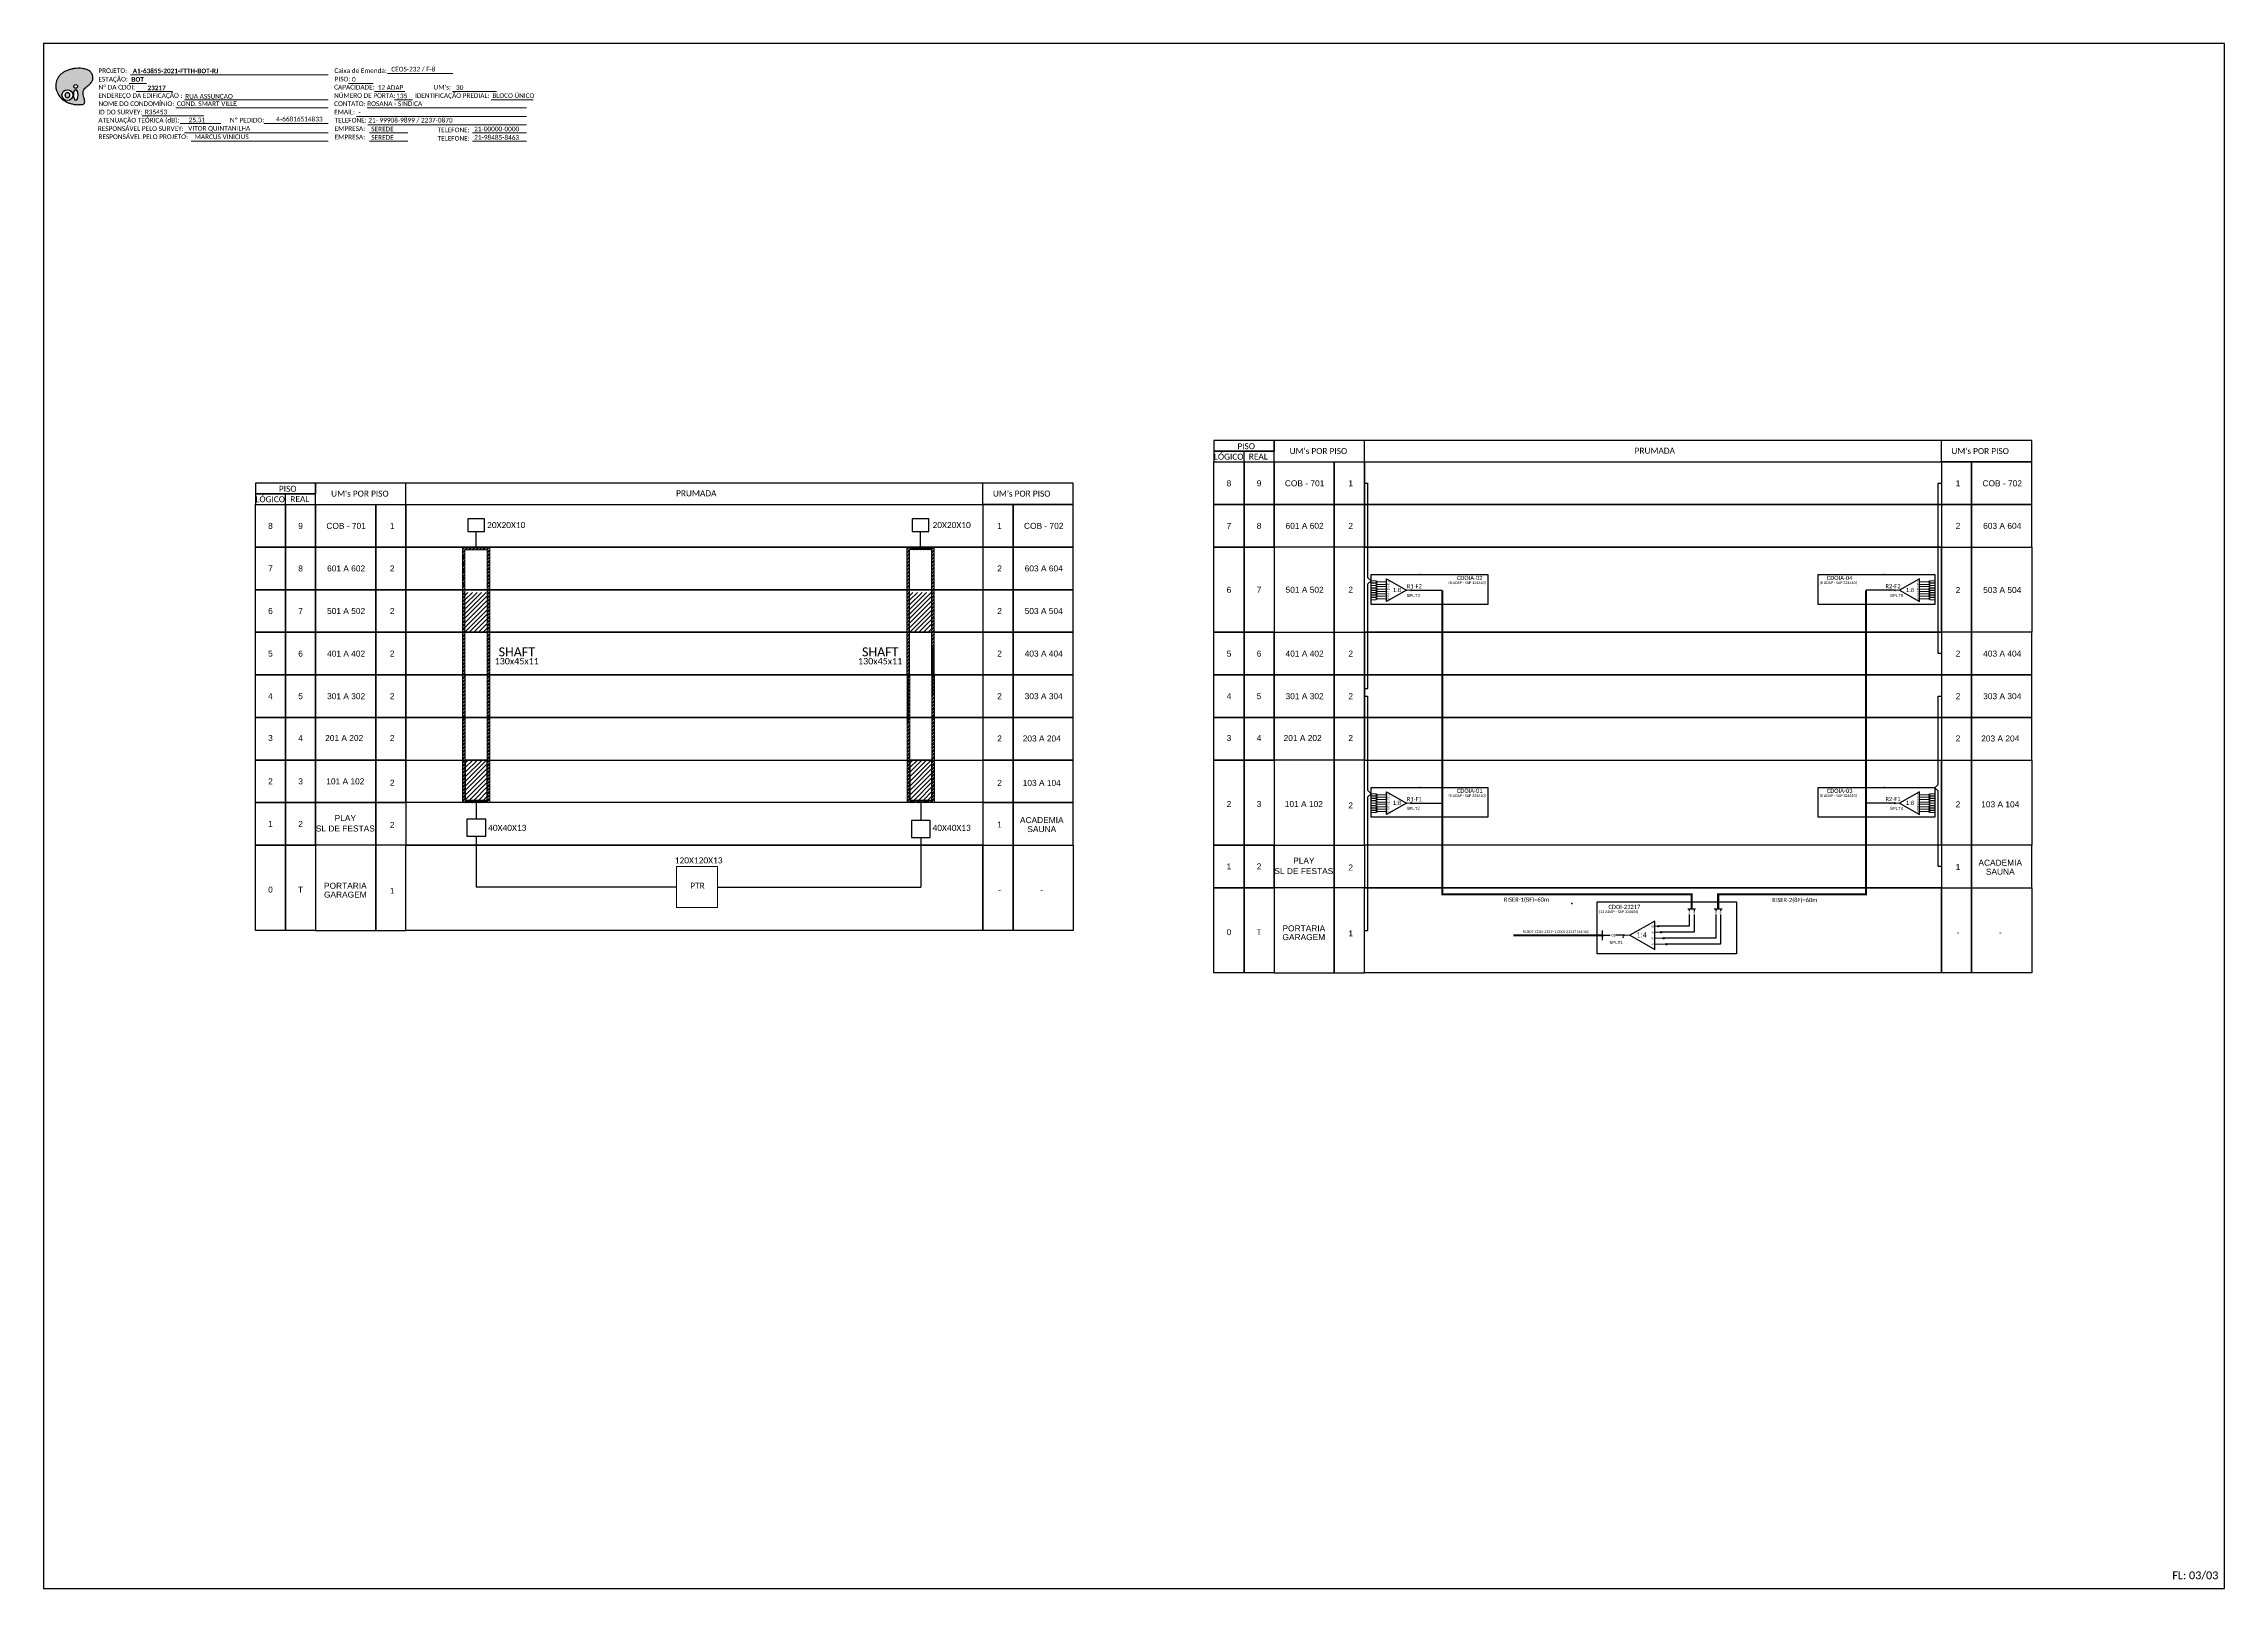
# Model space of a CAD drawing. Header units: inches. Extents: x 950 to 3755, y 850 to 1444.
# Drawn here: x 2916 to 3755, y 850 to 1444 of the extents above; entities that cross this region are included whole.
import ezdxf
from ezdxf.enums import TextEntityAlignment as Align

# ---------------------------------------------------------------- set-up
doc = ezdxf.new("R2010")
doc.units = ezdxf.units.IN
doc.header["$MEASUREMENT"] = 0
doc.styles.add('ARIAL', font='arial.ttf')
doc.styles.add('WMF-Calibri0', font='calibri.ttf')
doc.styles.add('WMF-Calibri1', font='calibrib.ttf')

# ---------------------------------------------------------------- blocks, each defined once
blk = doc.blocks.new('A$C415C251F')
at = {"color": 3}
blk.add_point((0, 0), dxfattribs=at)
blk = doc.blocks.new('LEG_CDOIA8_C-SPLT_ESQ')
at = {"color": 3, "extrusion": (0, 0, -1), "xscale": -1, "zscale": -1}
blk.add_blockref('A$C415C251F', (0, 0), dxfattribs=at)
at = {"color": 1, "style": 'WMF-Calibri0', "flags": 4}
blk.add_attdef('MODELO', text='', height=1.5, dxfattribs=at).set_placement((22.5, -4.5), align=Align.CENTER)
blk.add_attdef('CDO', (21.4, -2.6), '', height=2, dxfattribs=at)
at = {"style": 'ARIAL', "flags": 4}
blk.add_attdef('SPLITAGEM', text='', height=1.5, dxfattribs=at).set_placement((18.6, -12.6), align=Align.CENTER)
blk = doc.blocks.new('SPLITTER_')
blk.add_point((0, 0))
at = {"style": 'ARIAL', "flags": 4}
blk.add_attdef('SPLT', (0, -3.3), '', height=1.5, dxfattribs=at)
blk = doc.blocks.new('SPLT_1-4_DIV_DIR')
h = blk.add_hatch(color=3)
h.dxf.hatch_style = 1
edge = h.paths.add_edge_path()
edge.add_arc((13.27, 3.47), 0.242, 0, 360)
h = blk.add_hatch(color=3)
h.dxf.hatch_style = 1
edge = h.paths.add_edge_path()
edge.add_arc((14.27, 1.17), 0.242, 0, 360)
h = blk.add_hatch(color=3)
h.dxf.hatch_style = 1
edge = h.paths.add_edge_path()
edge.add_arc((15.27, -1.14), 0.242, 0, 360)
h = blk.add_hatch(color=3)
h.dxf.hatch_style = 1
edge = h.paths.add_edge_path()
edge.add_arc((16.27, -3.45), 0.242, 0, 360)
at = {"color": 1, "lineweight": 0}
blk.add_lwpolyline([(2.22, 0), (0, 0)], dxfattribs=at)
at = {"color": 1}
blk.add_lwpolyline([(11.89, 5.45), (2.22, 0), (11.89, -5.45), (11.89, 5.45)], dxfattribs=at)
at = {"color": 7, "lineweight": 0}
for points in [[(13.27, 3.47), (11.89, 3.47)], [(11.89, 1.17), (14.27, 1.17)], [(11.89, -1.14), (15.27, -1.14)], [(11.89, -3.45), (16.27, -3.45)]]:
    blk.add_lwpolyline(points, dxfattribs=at)
at = {"color": 3}
for centre in [(13.27, 3.47), (14.27, 1.17), (15.27, -1.14), (16.27, -3.45)]:
    blk.add_circle(centre, 0.242, dxfattribs=at)
at = {"color": 1, "style": 'ARIAL'}
for s, height, p in [('1:4', 2, (4.91, -0.85)), ('S1', 0.75, (10.52, 3.07)), ('S2', 0.75, (10.52, 0.81)), ('S3', 0.75, (10.52, -1.54)), ('S4', 0.75, (10.52, -3.8))]:
    blk.add_text(s, height=height, dxfattribs=at).set_placement(p)
blk = doc.blocks.new('SPLT_1-8_SC-APC_ESQ')
at = {"color": 3, "lineweight": 0}
for points in [[(2.4, -3), (0, -3)], [(2.4, -4), (0, -4)], [(2.4, -4.2), (0, -4.2)], [(2.4, -5.2), (0, -5.2)], [(2.4, -5.3), (0, -5.3)], [(2.4, -6.3), (0, -6.3)], [(2.4, -6.5), (0, -6.5)], [(2.4, -7.5), (0, -7.5)], [(2.4, -7.6), (0, -7.6)], [(2.4, -8.6), (0, -8.6)], [(2.4, -8.8), (0, -8.8)], [(2.4, -9.8), (0, -9.8)], [(2.4, -9.9), (0, -9.9)], [(2.4, -3), (2.4, -4)], [(2.4, -4.2), (2.4, -5.2)], [(2.4, -5.3), (2.4, -6.3)], [(2.4, -6.5), (2.4, -7.5)], [(2.4, -7.6), (2.4, -8.6)], [(2.4, -8.8), (2.4, -9.8)], [(2.4, -9.9), (2.4, -10.9)], [(3, -3.5), (7.4, -3.5)], [(7.4, -4.7), (3, -4.7)], [(7.4, -5.8), (3, -5.8)], [(7.4, -7), (3, -7)], [(7.4, -8.1), (3, -8.1)], [(7.4, -9.3), (3, -9.3)], [(7.4, -10.4), (3, -10.4)], [(2.4, -10.9), (0, -10.9)], [(2.4, -11.1), (0, -11.1)], [(2.4, -12.1), (0, -12.1)], [(2.4, -11.1), (2.4, -12.1)], [(7.4, -11.6), (3, -11.6)]]:
    blk.add_lwpolyline(points, dxfattribs=at)
for points in [[(3, -3.2), (2.4, -3.2), (2.4, -3.8), (3, -3.8)], [(3, -4.4), (2.4, -4.4), (2.4, -5), (3, -5)], [(3, -5.5), (2.4, -5.5), (2.4, -6.1), (3, -6.1)], [(3, -6.7), (2.4, -6.7), (2.4, -7.3), (3, -7.3)], [(3, -7.8), (2.4, -7.8), (2.4, -8.4), (3, -8.4)], [(3, -9), (2.4, -9), (2.4, -9.6), (3, -9.6)], [(3, -10.1), (2.4, -10.1), (2.4, -10.7), (3, -10.7)], [(3, -11.3), (2.4, -11.3), (2.4, -11.9), (3, -11.9)]]:
    blk.add_lwpolyline(points, close=True, dxfattribs=at)
at = {"color": 1}
blk.add_lwpolyline([(7.4, -2.1), (17, -7.5), (7.4, -13), (7.4, -2.1)], dxfattribs=at)
at = {"color": 1, "lineweight": 0}
blk.add_lwpolyline([(17, -7.5), (19.3, -7.5)], dxfattribs=at)
at = {"color": 1, "style": 'ARIAL'}
for s, height, p in [('S2', 0.75, (7.6, -5)), ('S3', 0.75, (7.6, -6.2)), ('S4', 0.75, (7.6, -7.4)), ('S5', 0.75, (7.5, -8.6)), ('S6', 0.75, (7.6, -9.7)), ('S7', 0.75, (7.6, -10.8)), ('S1', 0.75, (7.7, -3.8)), ('1:8', 2, (10.5, -8.4)), ('S8', 0.75, (7.6, -11.9))]:
    blk.add_text(s, height=height, dxfattribs=at).set_placement(p)
blk = doc.blocks.new('LEG_CDOIA8_C-SPLT_DIR')
at = {"color": 3}
blk.add_blockref('A$C415C251F', (0, 0), dxfattribs=at)
at = {"color": 1, "style": 'WMF-Calibri0', "flags": 4}
blk.add_attdef('CDO', (-26.8, -2.6), '', height=2, dxfattribs=at)
blk.add_attdef('MODELO', text='', height=1.5, dxfattribs=at).set_placement((-22.2, -4.5), align=Align.CENTER)
at = {"style": 'ARIAL', "flags": 4}
blk.add_attdef('SPLITAGEM', text='', height=1.5, dxfattribs=at).set_placement((-18.4, -12.6), align=Align.CENTER)
blk = doc.blocks.new('SPLT_1-8_SC-APC')
at = {"color": 1, "lineweight": 0}
blk.add_lwpolyline([(-17, -7.5), (-19.3, -7.5)], dxfattribs=at)
at = {"color": 1}
blk.add_lwpolyline([(-7.4, -2.1), (-17, -7.5), (-7.4, -13), (-7.4, -2.1)], dxfattribs=at)
at = {"color": 3, "lineweight": 0}
for points in [[(-3, -3.5), (-7.4, -3.5)], [(-7.4, -4.7), (-3, -4.7)], [(-7.4, -5.8), (-3, -5.8)], [(-7.4, -7), (-3, -7)], [(-7.4, -8.1), (-3, -8.1)], [(-7.4, -9.3), (-3, -9.3)], [(-7.4, -10.4), (-3, -10.4)], [(-2.4, -3), (-2.4, -4)], [(-2.4, -3), (0, -3)], [(-2.4, -4), (0, -4)], [(-2.4, -4.2), (-2.4, -5.2)], [(-2.4, -4.2), (0, -4.2)], [(-2.4, -5.2), (0, -5.2)], [(-2.4, -5.3), (-2.4, -6.3)], [(-2.4, -5.3), (0, -5.3)], [(-2.4, -6.3), (0, -6.3)], [(-2.4, -6.5), (-2.4, -7.5)], [(-2.4, -6.5), (0, -6.5)], [(-2.4, -7.5), (0, -7.5)], [(-2.4, -7.6), (-2.4, -8.6)], [(-2.4, -7.6), (0, -7.6)], [(-2.4, -8.6), (0, -8.6)], [(-2.4, -8.8), (-2.4, -9.8)], [(-2.4, -8.8), (0, -8.8)], [(-2.4, -9.8), (0, -9.8)], [(-2.4, -9.9), (-2.4, -10.9)], [(-2.4, -9.9), (0, -9.9)], [(-7.4, -11.6), (-3, -11.6)], [(-2.4, -10.9), (0, -10.9)], [(-2.4, -11.1), (-2.4, -12.1)], [(-2.4, -11.1), (0, -11.1)], [(-2.4, -12.1), (0, -12.1)]]:
    blk.add_lwpolyline(points, dxfattribs=at)
for points in [[(-3, -3.2), (-2.4, -3.2), (-2.4, -3.8), (-3, -3.8)], [(-3, -4.4), (-2.4, -4.4), (-2.4, -5), (-3, -5)], [(-3, -5.5), (-2.4, -5.5), (-2.4, -6.1), (-3, -6.1)], [(-3, -6.7), (-2.4, -6.7), (-2.4, -7.3), (-3, -7.3)], [(-3, -7.8), (-2.4, -7.8), (-2.4, -8.4), (-3, -8.4)], [(-3, -9), (-2.4, -9), (-2.4, -9.6), (-3, -9.6)], [(-3, -10.1), (-2.4, -10.1), (-2.4, -10.7), (-3, -10.7)], [(-3, -11.3), (-2.4, -11.3), (-2.4, -11.9), (-3, -11.9)]]:
    blk.add_lwpolyline(points, close=True, dxfattribs=at)
at = {"color": 1, "style": 'ARIAL'}
for s, height, p in [('1:8', 2, (-13.9, -8.4)), ('S1', 0.75, (-8.7, -3.8)), ('S2', 0.75, (-8.7, -5)), ('S3', 0.75, (-8.7, -6.2)), ('S4', 0.75, (-8.7, -7.4)), ('S5', 0.75, (-8.7, -8.6)), ('S6', 0.75, (-8.7, -9.7)), ('S7', 0.75, (-8.7, -10.8)), ('S8', 0.75, (-8.7, -11.9))]:
    blk.add_text(s, height=height, dxfattribs=at).set_placement(p)
blk = doc.blocks.new('OI')
h = blk.add_hatch(color=40)
edge = h.paths.add_edge_path()
edge.add_spline(control_points=[(4.35, -0.67), (3.92, -0.99), (3.26, -1.5), (2.81, -2.59), (2.9, -3.5), (3.06, -4.27), (3.31, -4.85), (3.37, -5.39), (3.4, -5.88), (3.2, -6.4), (2.54, -6.61), (1.65, -6.63), (0.55, -6.67), (-0.56, -6.42), (-1.61, -6.14), (-2.77, -5.61), (-3.92, -4.77), (-4.89, -3.7), (-5.34, -2.65), (-5.6, -1.94), (-5.85, -0.96), (-5.71, 0.47), (-5.1, 2.02), (-4.14, 3.02), (-3.3, 3.61), (-2.37, 4.16), (-1.36, 4.44), (-0.56, 4.7), (0.79, 4.85), (2.24, 4.97), (3.79, 4.57), (4.67, 4.21), (5.44, 3.65), (5.76, 2.99), (6.03, 2.21), (6.01, 1.46), (5.72, 0.64), (5.31, 0.08), (4.88, -0.38), (4.51, -0.55), (4.35, -0.67)], knot_values=[0, 0, 0, 0, 1.60434, 2.417191, 3.427595, 4.282808, 4.776746, 5.304182, 5.888771, 6.258406, 6.858137, 7.79129, 8.986195, 10.124242, 11.187857, 12.242908, 13.953784, 15.414161, 16.515391, 17.349188, 17.675853, 19.552021, 21.515531, 22.568638, 23.63245, 24.621084, 25.782718, 26.745347, 27.142653, 29.870543, 31.004649, 31.921532, 32.709589, 33.801391, 34.042471, 35.192333, 35.971461, 36.628871, 37.254359, 37.836911, 37.836911, 37.836911, 37.836911], degree=3, periodic=0)
h.paths.add_polyline_path([(1.13, -0.87, -1), (-0.04, -0.87, -1)], flags=16)
edge = h.paths.add_edge_path(flags=16)
edge.add_ellipse((0.56, -3.59), major_axis=(-0.02, 1.71), ratio=0.361305, start_angle=0, end_angle=360)
h.paths.add_polyline_path([(-0.36, -3.62, -1), (-3.8, -3.62, -1)], flags=16)
edge = h.paths.add_edge_path(flags=0)
edge.add_ellipse((-2.08, -3.62), major_axis=(0, 0.885), ratio=0.758294, start_angle=0, end_angle=360)
at = {"color": 40}
for centre, radius in [((-2.08, -3.62), 1.72), ((0.54, -0.87), 0.587)]:
    blk.add_circle(centre, radius, dxfattribs=at)
blk.add_ellipse((-2.08, -3.62), major_axis=(0, 0.885), ratio=0.758294, start_param=-3.141592653589792, end_param=3.141592653589792, dxfattribs=at)
blk.add_ellipse((0.56, -3.59), major_axis=(-0.02, 1.71), ratio=0.361305, dxfattribs=at)
at = {"color": 40, "start_tangent": (-0.800898, -0.598801), "end_tangent": (-0.800898, -0.598801)}
blk.add_spline([(4.35, -0.67), (3.2, -1.78), (2.9, -2.54), (2.92, -3.55), (3.12, -4.38), (3.28, -4.85), (3.37, -5.37), (3.35, -5.95), (3.2, -6.29), (2.66, -6.55), (1.73, -6.63), (0.54, -6.62), (-0.58, -6.41), (-1.6, -6.11), (-2.56, -5.67), (-3.95, -4.67), (-4.89, -3.56), (-5.37, -2.56), (-5.64, -1.78), (-5.72, -1.46), (-5.63, 0.42), (-4.84, 2.22), (-4.13, 2.99), (-3.27, 3.62), (-2.4, 4.09), (-1.3, 4.47), (-0.37, 4.72), (0.02, 4.77), (2.75, 4.8), (3.85, 4.53), (4.69, 4.16), (5.31, 3.68), (5.85, 2.73), (5.93, 2.5), (5.94, 1.35), (5.67, 0.62), (5.29, 0.08), (4.84, -0.36), (4.35, -0.67)], degree=3, dxfattribs=at)

msp = doc.modelspace()

# ---------------------------------------------------------------- hatches: boundary and pattern name
h = msp.add_hatch()
h.set_pattern_fill('ANSI32', color=3, scale=0.1)
h.set_pattern_definition([(45, (-4561.9421, 3500.5084), (-0.67351921, 0.67351921), []), (45, (-4561.4931, 3500.5084), (-0.67351921, 0.67351921), [])])
h.paths.add_polyline_path([(3077.3, 1250.38), (3087.8, 1250.38), (3087.9, 1152.14), (3077.39, 1152.14)])
h.paths.add_polyline_path([(3078.3, 1249.38), (3086.8, 1249.38), (3086.9, 1153.14), (3078.39, 1153.14)], flags=16)
h = msp.add_hatch()
h.set_pattern_fill('ANSI32', color=3, scale=0.1)
h.set_pattern_definition([(45, (-4390.9963, 3500.5084), (-0.67351921, 0.67351921), []), (45, (-4390.5473, 3500.5084), (-0.67351921, 0.67351921), [])])
h.paths.add_polyline_path([(3248.21, 1250.42), (3258.71, 1250.42), (3258.84, 1152.14), (3248.34, 1152.14)])
h.paths.add_polyline_path([(3249.21, 1249.42), (3257.71, 1249.42), (3257.84, 1153.14), (3249.34, 1153.14)], flags=16)
h = msp.add_hatch()
h.set_pattern_fill('ANSI31', color=1, scale=10, style=0)
h.set_pattern_definition([(45, (1719.3785, 668.4787), (-0.8838835, 0.8838835), [])])
h.paths.add_polyline_path([(3086.72, 1233), (3078.24, 1233), (3078.24, 1217.63), (3086.74, 1217.63), (3086.74, 1219.28)])
h = msp.add_hatch()
h.set_pattern_fill('ANSI31', color=1, scale=10, style=0)
h.set_pattern_definition([(45, (1890.4972, 668.4787), (-0.8838835, 0.8838835), [])])
h.paths.add_polyline_path([(3257.84, 1233), (3249.36, 1233), (3249.36, 1217.63), (3257.86, 1217.63), (3257.86, 1219.28)])
h = msp.add_hatch(color=3)
h.dxf.hatch_style = 1
edge = h.paths.add_edge_path()
edge.add_arc((3442.14, 1233.79), 0.205, 0, 360)
h = msp.add_hatch(color=3)
h.dxf.hatch_style = 1
edge = h.paths.add_edge_path()
edge.add_arc((3628.13, 1233.79), 0.205, 0, 360)
h = msp.add_hatch()
h.set_pattern_fill('ANSI31', color=1, scale=10, style=0)
h.set_pattern_definition([(45, (1719.531, 603.9912), (-0.8838835, 0.8838835), [])])
h.paths.add_polyline_path([(3078.39, 1153.14), (3086.9, 1153.14), (3086.9, 1154.79), (3086.88, 1168.52), (3078.39, 1168.52)])
h = msp.add_hatch()
h.set_pattern_fill('ANSI31', color=1, scale=10, style=0)
h.set_pattern_definition([(45, (1890.4768, 603.9912), (-0.8838835, 0.8838835), [])])
h.paths.add_polyline_path([(3249.34, 1153.14), (3257.84, 1153.14), (3257.84, 1154.79), (3257.82, 1168.52), (3249.34, 1168.52)])
h = msp.add_hatch(color=3)
h.dxf.hatch_style = 1
edge = h.paths.add_edge_path()
edge.add_arc((3442.14, 1151.93), 0.205, 0, 360)
h = msp.add_hatch(color=3)
h.dxf.hatch_style = 1
edge = h.paths.add_edge_path()
edge.add_arc((3628.13, 1151.93), 0.205, 0, 360)
h = msp.add_hatch(color=3)
h.dxf.hatch_style = 1
edge = h.paths.add_edge_path()
edge.add_arc((3523.95, 1101.13), 0.205, 0, 360)

# ---------------------------------------------------------------- linework, layer by layer
for p, q in [((3055.59, 1184.89), (3277.48, 1184.89)), ((3055.59, 1168.52), (3055.59, 1184.89)), ((3277.48, 1184.89), (3277.48, 1168.52)), ((3424.16, 1184.89), (3646.05, 1184.89)), ((3424.16, 1168.52), (3424.16, 1184.89)), ((3646.05, 1184.89), (3646.05, 1168.52)), ((3055.59, 1168.52), (3277.48, 1168.52)), ((3055.59, 1152.14), (3055.59, 1168.52)), ((3277.48, 1168.52), (3277.48, 1152.14)), ((3424.16, 1168.52), (3646.05, 1168.52)), ((3277.48, 1152.14), (3055.59, 1152.14)), ((3277.48, 1135.77), (3055.59, 1135.77)), ((3646.05, 1135.77), (3424.16, 1135.77)), ((3646.05, 1119.4), (3424.16, 1119.4))]:
    msp.add_line(p, q)
at = {"color": 3}
for p, q in [((3082.65, 1152.14), (3082.65, 1145.8)), ((3253.59, 1152.14), (3253.59, 1145.25)), ((3082.65, 1139.3), (3082.65, 1119.69)), ((3253.59, 1138.76), (3253.59, 1119.69))]:
    msp.add_line(p, q, dxfattribs=at)
for points in [[(2916.28, 850), (3754.85, 850), (3754.85, 1444), (2916.28, 1444), (2916.28, 850)], [(3377.87, 1283.12), (3377.87, 1287.23)], [(3377.87, 1283.12), (3377.87, 1287.23)], [(3389.44, 1283.12), (3680.77, 1283.12), (3680.77, 1291.34), (3389.44, 1291.34), (3389.44, 1291.34), (3389.44, 1287.23)], [(3424.16, 1283.12), (3424.16, 1291.34)], [(3424.16, 1283.12), (3424.16, 1291.34)], [(3646.05, 1283.12), (3646.05, 1291.34)], [(3020.87, 1266.75), (3312.2, 1266.75), (3312.2, 1274.97), (3020.87, 1274.97), (3020.87, 1274.97), (3020.87, 1270.86)], [(3055.59, 1266.75), (3055.59, 1274.97)], [(3055.59, 1266.75), (3055.59, 1274.97)], [(3277.48, 1266.75), (3277.48, 1274.97)], [(3009.3, 1266.75), (3009.3, 1270.86)], [(3009.3, 1266.75), (3009.3, 1270.86)], [(3515.74, 1101.13), (3515.74, 1100.59)]]:
    msp.add_lwpolyline(points)
at = {"color": 7, "lineweight": 0}
for points in [[(2949.24, 1428.68), (2955.79, 1428.68)], [(2949.75, 1431.95), (3025.72, 1431.95)], [(2951.9, 1425.61), (2965.84, 1425.61)], [(3033.52, 1428.72), (3043, 1428.72)], [(3043.57, 1425.61), (3055.19, 1425.61)], [(3048.56, 1432.45), (3073.7, 1432.45)], [(3073.51, 1425.61), (3090.37, 1425.61)], [(2967.06, 1419.26), (3025.72, 1419.26)], [(2970.47, 1422.37), (3025.72, 1422.37)], [(3040.69, 1419.26), (3101.91, 1419.26)], [(3051.15, 1422.37), (3058.1, 1422.37)], [(3088.33, 1422.37), (3104.5, 1422.37)], [(2954.22, 1416.19), (2977.85, 1416.19)], [(2968.75, 1413.22), (2984.42, 1413.22)], [(2970.47, 1409.67), (3025.72, 1409.67)], [(3001.08, 1413.23), (3025.58, 1413.23)], [(3001.59, 1413.24), (3025.74, 1413.24)], [(3036.65, 1416.02), (3101.91, 1416.02)], [(3040.93, 1412.78), (3101.91, 1412.78)], [(3041.54, 1409.67), (3056.34, 1409.67)], [(3081.14, 1409.67), (3101.91, 1409.67)], [(2972.96, 1406.43), (3025.72, 1406.43)], [(3041.54, 1406.43), (3056.34, 1406.43)], [(3081.14, 1406.43), (3101.91, 1406.43)]]:
    msp.add_lwpolyline(points, dxfattribs=at)
for points in [[(3366.29, 1287.23), (3389.44, 1287.23), (3389.44, 1291.34), (3366.29, 1291.34)], [(3366.29, 1287.23), (3389.44, 1287.23), (3389.44, 1291.34), (3366.29, 1291.34)], [(3366.29, 1283.12), (3389.44, 1283.12), (3389.44, 1287.23), (3366.29, 1287.23)], [(3366.29, 1283.12), (3389.44, 1283.12), (3389.44, 1287.23), (3366.29, 1287.23)], [(3366.29, 1283.12), (3377.87, 1283.12), (3377.87, 1266.75), (3366.29, 1266.75)], [(3377.87, 1283.12), (3389.44, 1283.12), (3389.44, 1266.75), (3377.87, 1266.75)], [(3389.44, 1283.12), (3412.58, 1283.12), (3412.58, 1266.75), (3389.44, 1266.75)], [(3412.58, 1283.12), (3424.16, 1283.12), (3424.16, 1266.75), (3412.58, 1266.75)], [(3412.58, 1283.12), (3424.16, 1283.12), (3424.16, 1266.75), (3412.58, 1266.75)], [(3424.16, 1283.12), (3646.05, 1283.12), (3646.05, 1266.75), (3424.16, 1266.75)], [(3657.62, 1283.12), (3646.05, 1283.12), (3646.05, 1266.75), (3657.62, 1266.75)], [(3680.77, 1283.12), (3657.62, 1283.12), (3657.62, 1266.75), (3680.77, 1266.75)], [(2997.73, 1270.86), (3020.87, 1270.86), (3020.87, 1274.97), (2997.73, 1274.97)], [(2997.73, 1270.86), (3020.87, 1270.86), (3020.87, 1274.97), (2997.73, 1274.97)], [(2997.73, 1266.75), (3020.87, 1266.75), (3020.87, 1270.86), (2997.73, 1270.86)], [(2997.73, 1266.75), (3020.87, 1266.75), (3020.87, 1270.86), (2997.73, 1270.86)], [(2997.73, 1266.75), (3009.3, 1266.75), (3009.3, 1250.38), (2997.73, 1250.38)], [(3009.3, 1266.75), (3020.87, 1266.75), (3020.87, 1250.38), (3009.3, 1250.38)], [(3020.87, 1266.75), (3044.02, 1266.75), (3044.02, 1250.38), (3020.87, 1250.38)], [(3044.02, 1266.75), (3055.59, 1266.75), (3055.59, 1250.38), (3044.02, 1250.38)], [(3044.02, 1266.75), (3055.59, 1266.75), (3055.59, 1250.38), (3044.02, 1250.38)], [(3055.59, 1266.75), (3277.48, 1266.75), (3277.48, 1250.38), (3055.59, 1250.38)], [(3289.05, 1266.75), (3277.48, 1266.75), (3277.48, 1250.38), (3289.05, 1250.38)], [(3312.2, 1266.75), (3289.05, 1266.75), (3289.05, 1250.38), (3312.2, 1250.38)], [(3366.29, 1266.75), (3377.87, 1266.75), (3377.87, 1250.38), (3366.29, 1250.38)], [(3377.87, 1266.75), (3389.44, 1266.75), (3389.44, 1250.38), (3377.87, 1250.38)], [(3389.44, 1266.75), (3412.58, 1266.75), (3412.58, 1250.38), (3389.44, 1250.38)], [(3412.58, 1266.75), (3424.16, 1266.75), (3424.16, 1250.38), (3412.58, 1250.38)], [(3412.58, 1266.75), (3424.16, 1266.75), (3424.16, 1250.38), (3412.58, 1250.38)], [(3424.16, 1266.75), (3646.05, 1266.75), (3646.05, 1250.38), (3424.16, 1250.38)], [(3657.62, 1266.75), (3646.05, 1266.75), (3646.05, 1250.38), (3657.62, 1250.38)], [(3680.77, 1266.75), (3657.62, 1266.75), (3657.62, 1250.38), (3680.77, 1250.38)], [(3085.77, 1261.24), (3079.34, 1261.24), (3079.34, 1256.4), (3085.77, 1256.4)], [(3256.68, 1261.28), (3250.25, 1261.28), (3250.25, 1256.44), (3256.68, 1256.44)], [(2997.73, 1250.38), (3009.3, 1250.38), (3009.3, 1234), (2997.73, 1234)], [(3009.3, 1250.38), (3020.87, 1250.38), (3020.87, 1234), (3009.3, 1234)], [(3020.87, 1250.38), (3044.02, 1250.38), (3044.02, 1234), (3020.87, 1234)], [(3044.02, 1250.38), (3055.59, 1250.38), (3055.59, 1234), (3044.02, 1234)], [(3044.02, 1250.38), (3055.59, 1250.38), (3055.59, 1234), (3044.02, 1234)], [(3055.59, 1250.38), (3277.48, 1250.38), (3277.48, 1234), (3055.59, 1234)], [(3289.05, 1250.38), (3277.48, 1250.38), (3277.48, 1234), (3289.05, 1234)], [(3312.2, 1250.38), (3289.05, 1250.38), (3289.05, 1234), (3312.2, 1234)], [(3366.29, 1250.38), (3377.87, 1250.38), (3377.87, 1217.63), (3366.29, 1217.63)], [(3377.87, 1250.38), (3389.44, 1250.38), (3389.44, 1217.63), (3377.87, 1217.63)], [(3412.58, 1250.38), (3389.44, 1250.38), (3389.44, 1217.63), (3412.58, 1217.63)], [(3424.16, 1250.38), (3412.58, 1250.38), (3412.58, 1217.63), (3424.16, 1217.63)], [(3424.16, 1250.38), (3412.58, 1250.38), (3412.58, 1217.63), (3424.16, 1217.63)], [(3424.16, 1250.38), (3646.05, 1250.38), (3646.05, 1217.63), (3424.16, 1217.63)], [(3646.05, 1250.38), (3657.62, 1250.38), (3657.62, 1217.63), (3646.05, 1217.63)], [(3657.62, 1250.38), (3680.77, 1250.38), (3680.77, 1217.63), (3657.62, 1217.63)], [(2997.73, 1234), (3009.3, 1234), (3009.3, 1217.63), (2997.73, 1217.63)], [(3009.3, 1234), (3020.87, 1234), (3020.87, 1217.63), (3009.3, 1217.63)], [(3020.87, 1234), (3044.02, 1234), (3044.02, 1217.63), (3020.87, 1217.63)], [(3044.02, 1234), (3055.59, 1234), (3055.59, 1217.63), (3044.02, 1217.63)], [(3044.02, 1234), (3055.59, 1234), (3055.59, 1217.63), (3044.02, 1217.63)], [(3055.59, 1234), (3277.48, 1234), (3277.48, 1217.63), (3055.59, 1217.63)], [(3289.05, 1234), (3277.48, 1234), (3277.48, 1217.63), (3289.05, 1217.63)], [(3312.2, 1234), (3289.05, 1234), (3289.05, 1217.63), (3312.2, 1217.63)], [(2997.73, 1217.63), (3009.3, 1217.63), (3009.3, 1201.26), (2997.73, 1201.26)], [(3009.3, 1217.63), (3020.87, 1217.63), (3020.87, 1201.26), (3009.3, 1201.26)], [(3020.87, 1217.63), (3044.02, 1217.63), (3044.02, 1201.26), (3020.87, 1201.26)], [(3044.02, 1217.63), (3055.59, 1217.63), (3055.59, 1201.26), (3044.02, 1201.26)], [(3044.02, 1217.63), (3055.59, 1217.63), (3055.59, 1201.26), (3044.02, 1201.26)], [(3055.59, 1217.63), (3277.48, 1217.63), (3277.48, 1201.26), (3055.59, 1201.26)], [(3289.05, 1217.63), (3277.48, 1217.63), (3277.48, 1201.26), (3289.05, 1201.26)], [(3312.2, 1217.63), (3289.05, 1217.63), (3289.05, 1201.26), (3312.2, 1201.26)], [(3366.29, 1217.63), (3377.87, 1217.63), (3377.87, 1201.26), (3366.29, 1201.26)], [(3377.87, 1217.63), (3389.44, 1217.63), (3389.44, 1201.26), (3377.87, 1201.26)], [(3389.44, 1217.63), (3412.58, 1217.63), (3412.58, 1201.26), (3389.44, 1201.26)], [(3412.58, 1217.63), (3424.16, 1217.63), (3424.16, 1201.26), (3412.58, 1201.26)], [(3412.58, 1217.63), (3424.16, 1217.63), (3424.16, 1201.26), (3412.58, 1201.26)], [(3424.16, 1217.63), (3646.05, 1217.63), (3646.05, 1201.26), (3424.16, 1201.26)], [(3657.62, 1217.63), (3646.05, 1217.63), (3646.05, 1201.26), (3657.62, 1201.26)], [(3680.77, 1217.63), (3657.62, 1217.63), (3657.62, 1201.26), (3680.77, 1201.26)], [(2997.73, 1201.26), (3009.3, 1201.26), (3009.3, 1184.89), (2997.73, 1184.89)], [(3009.3, 1201.26), (3020.87, 1201.26), (3020.87, 1184.89), (3009.3, 1184.89)], [(3020.87, 1201.26), (3044.02, 1201.26), (3044.02, 1184.89), (3020.87, 1184.89)], [(3044.02, 1201.26), (3055.59, 1201.26), (3055.59, 1184.89), (3044.02, 1184.89)], [(3044.02, 1201.26), (3055.59, 1201.26), (3055.59, 1184.89), (3044.02, 1184.89)], [(3055.59, 1201.26), (3277.48, 1201.26), (3277.48, 1184.89), (3055.59, 1184.89)], [(3289.05, 1201.26), (3277.48, 1201.26), (3277.48, 1184.89), (3289.05, 1184.89)], [(3312.2, 1201.26), (3289.05, 1201.26), (3289.05, 1184.89), (3312.2, 1184.89)], [(3366.29, 1201.26), (3377.87, 1201.26), (3377.87, 1184.89), (3366.29, 1184.89)], [(3377.87, 1201.26), (3389.44, 1201.26), (3389.44, 1184.89), (3377.87, 1184.89)], [(3389.44, 1201.26), (3412.58, 1201.26), (3412.58, 1184.89), (3389.44, 1184.89)], [(3412.58, 1201.26), (3424.16, 1201.26), (3424.16, 1184.89), (3412.58, 1184.89)], [(3412.58, 1201.26), (3424.16, 1201.26), (3424.16, 1184.89), (3412.58, 1184.89)], [(3424.16, 1201.26), (3646.05, 1201.26), (3646.05, 1184.89), (3424.16, 1184.89)], [(3657.62, 1201.26), (3646.05, 1201.26), (3646.05, 1184.89), (3657.62, 1184.89)], [(3680.77, 1201.26), (3657.62, 1201.26), (3657.62, 1184.89), (3680.77, 1184.89)], [(2997.73, 1184.89), (3009.3, 1184.89), (3009.3, 1168.52), (2997.73, 1168.52)], [(3009.3, 1184.89), (3020.87, 1184.89), (3020.87, 1168.52), (3009.3, 1168.52)], [(3020.87, 1184.89), (3044.02, 1184.89), (3044.02, 1168.52), (3020.87, 1168.52)], [(3044.02, 1184.89), (3055.59, 1184.89), (3055.59, 1168.52), (3044.02, 1168.52)], [(3044.02, 1184.89), (3055.59, 1184.89), (3055.59, 1168.52), (3044.02, 1168.52)], [(3289.05, 1184.89), (3277.48, 1184.89), (3277.48, 1168.52), (3289.05, 1168.52)], [(3312.2, 1184.89), (3289.05, 1184.89), (3289.05, 1168.52), (3312.2, 1168.52)], [(3366.29, 1184.89), (3377.87, 1184.89), (3377.87, 1168.52), (3366.29, 1168.52)], [(3377.87, 1184.89), (3389.44, 1184.89), (3389.44, 1168.52), (3377.87, 1168.52)], [(3389.44, 1184.89), (3412.58, 1184.89), (3412.58, 1168.52), (3389.44, 1168.52)], [(3412.58, 1184.89), (3424.16, 1184.89), (3424.16, 1168.52), (3412.58, 1168.52)], [(3412.58, 1184.89), (3424.16, 1184.89), (3424.16, 1168.52), (3412.58, 1168.52)], [(3657.62, 1184.89), (3646.05, 1184.89), (3646.05, 1168.52), (3657.62, 1168.52)], [(3680.77, 1184.89), (3657.62, 1184.89), (3657.62, 1168.52), (3680.77, 1168.52)], [(2997.73, 1168.52), (3009.3, 1168.52), (3009.3, 1152.14), (2997.73, 1152.14)], [(3009.3, 1168.52), (3020.87, 1168.52), (3020.87, 1152.14), (3009.3, 1152.14)], [(3020.87, 1168.52), (3044.02, 1168.52), (3044.02, 1152.14), (3020.87, 1152.14)], [(3044.02, 1168.52), (3055.59, 1168.52), (3055.59, 1152.14), (3044.02, 1152.14)], [(3044.02, 1168.52), (3055.59, 1168.52), (3055.59, 1152.14), (3044.02, 1152.14)], [(3086.9, 1168.52), (3078.39, 1168.52), (3078.39, 1153.14), (3086.9, 1153.14)], [(3257.84, 1168.52), (3249.34, 1168.52), (3249.34, 1153.14), (3257.84, 1153.14)], [(3289.05, 1168.52), (3277.48, 1168.52), (3277.48, 1152.14), (3289.05, 1152.14)], [(3312.2, 1168.52), (3289.05, 1168.52), (3289.05, 1152.14), (3312.2, 1152.14)], [(3366.29, 1168.52), (3377.87, 1168.52), (3377.87, 1135.77), (3366.29, 1135.77)], [(3377.87, 1168.52), (3389.44, 1168.52), (3389.44, 1135.77), (3377.87, 1135.77)], [(3412.58, 1168.52), (3389.44, 1168.52), (3389.44, 1135.77), (3412.58, 1135.77)], [(3424.16, 1168.52), (3412.58, 1168.52), (3412.58, 1135.77), (3424.16, 1135.77)], [(3424.16, 1168.52), (3412.58, 1168.52), (3412.58, 1135.77), (3424.16, 1135.77)], [(3424.16, 1168.52), (3646.05, 1168.52), (3646.05, 1135.77), (3424.16, 1135.77)], [(3646.05, 1168.52), (3657.62, 1168.52), (3657.62, 1135.77), (3646.05, 1135.77)], [(3657.62, 1168.52), (3680.77, 1168.52), (3680.77, 1135.77), (3657.62, 1135.77)], [(2997.73, 1152.14), (3009.3, 1152.14), (3009.3, 1135.77), (2997.73, 1135.77)], [(3009.3, 1152.14), (3020.87, 1152.14), (3020.87, 1135.77), (3009.3, 1135.77)], [(3020.87, 1152.14), (3044.02, 1152.14), (3044.02, 1135.77), (3020.87, 1135.77)], [(3044.02, 1152.14), (3055.59, 1152.14), (3055.59, 1135.77), (3044.02, 1135.77)], [(3289.05, 1152.14), (3277.48, 1152.14), (3277.48, 1135.77), (3289.05, 1135.77)], [(3312.2, 1152.14), (3289.05, 1152.14), (3289.05, 1135.77), (3312.2, 1135.77)], [(2997.73, 1135.77), (3009.3, 1135.77), (3009.3, 1103.03), (2997.73, 1103.03)], [(3009.3, 1135.77), (3020.87, 1135.77), (3020.87, 1103.03), (3009.3, 1103.03)], [(3044.02, 1135.77), (3020.87, 1135.77), (3020.87, 1103.03), (3044.02, 1103.03)], [(3055.59, 1135.77), (3044.02, 1135.77), (3044.02, 1103.03), (3055.59, 1103.03)], [(3055.59, 1135.77), (3044.02, 1135.77), (3044.02, 1103.03), (3055.59, 1103.03)], [(3055.59, 1135.77), (3277.48, 1135.77), (3277.48, 1103.03), (3055.59, 1103.03)], [(3277.48, 1135.77), (3289.05, 1135.77), (3289.05, 1103.03), (3277.48, 1103.03)], [(3289.05, 1135.77), (3312.2, 1135.77), (3312.2, 1103.03), (3289.05, 1103.03)], [(3366.29, 1135.77), (3377.87, 1135.77), (3377.87, 1119.4), (3366.29, 1119.4)], [(3377.87, 1135.77), (3389.44, 1135.77), (3389.44, 1119.4), (3377.87, 1119.4)], [(3389.44, 1135.77), (3412.58, 1135.77), (3412.58, 1119.4), (3389.44, 1119.4)], [(3412.58, 1135.77), (3424.16, 1135.77), (3424.16, 1119.4), (3412.58, 1119.4)], [(3657.62, 1135.77), (3646.05, 1135.77), (3646.05, 1119.4), (3657.62, 1119.4)], [(3680.77, 1135.77), (3657.62, 1135.77), (3657.62, 1119.4), (3680.77, 1119.4)], [(3366.29, 1119.4), (3377.87, 1119.4), (3377.87, 1086.66), (3366.29, 1086.66)], [(3377.87, 1119.4), (3389.44, 1119.4), (3389.44, 1086.66), (3377.87, 1086.66)], [(3412.58, 1119.4), (3389.44, 1119.4), (3389.44, 1086.66), (3412.58, 1086.66)], [(3424.16, 1119.4), (3412.58, 1119.4), (3412.58, 1086.66), (3424.16, 1086.66)], [(3424.16, 1119.4), (3412.58, 1119.4), (3412.58, 1086.66), (3424.16, 1086.66)], [(3424.16, 1119.4), (3646.05, 1119.4), (3646.05, 1086.66), (3424.16, 1086.66)], [(3646.05, 1119.4), (3657.62, 1119.4), (3657.62, 1086.66), (3646.05, 1086.66)], [(3657.62, 1119.4), (3680.77, 1119.4), (3680.77, 1086.66), (3657.62, 1086.66)]]:
    msp.add_lwpolyline(points, close=True)
at = {"color": 3}
for points in [[(3424.16, 1195.96), (3425.48, 1195.96), (3425.48, 1236.21), (3426.73, 1237.41), (3425.48, 1238.62), (3425.48, 1274.93)], [(3424.16, 1274.93), (3425.48, 1274.93)], [(3644.73, 1209.45), (3644.73, 1274.93), (3646.05, 1274.93)], [(3082.55, 1250.38), (3082.55, 1256.4)], [(3253.46, 1250.42), (3253.46, 1256.44)], [(3646.05, 1209.45), (3644.73, 1209.45)], [(3424.16, 1103.03), (3425.48, 1103.03), (3425.48, 1154.35), (3426.73, 1155.55), (3425.48, 1156.76), (3425.48, 1193.07)], [(3424.16, 1193.07), (3425.48, 1193.07)], [(3644.73, 1159.09), (3644.73, 1193.07), (3646.05, 1193.07)], [(3646.05, 1127.59), (3644.73, 1127.59), (3644.73, 1156.67), (3643.47, 1157.88), (3644.73, 1159.09), (3644.73, 1159.09)], [(3159.6, 1119.69), (3082.65, 1119.69)], [(3175.4, 1119.69), (3253.59, 1119.69)], [(3515.74, 1101.13), (3518.65, 1101.13), (3518.65, 1101.13)], [(3523.95, 1101.13), (3520.68, 1101.13)]]:
    msp.add_lwpolyline(points, dxfattribs=at)
at = {"color": 2, "lineweight": 0}
for points in [[(3077.3, 1250.38), (3087.8, 1250.38), (3087.9, 1152.14), (3077.39, 1152.14)], [(3248.21, 1250.42), (3258.71, 1250.42), (3258.84, 1152.14), (3248.34, 1152.14)], [(3078.3, 1249.38), (3086.8, 1249.38), (3086.9, 1153.14), (3078.39, 1153.14)], [(3249.21, 1249.42), (3257.71, 1249.42), (3257.84, 1153.14), (3249.34, 1153.14)]]:
    msp.add_lwpolyline(points, close=True, dxfattribs=at)
at = {"color": 1}
for points in [[(3426.73, 1239.83), (3471.68, 1239.83), (3471.68, 1228.37), (3426.73, 1228.37)], [(3598.59, 1239.83), (3643.54, 1239.83), (3643.54, 1228.37), (3598.59, 1228.37)], [(3426.73, 1157.97), (3471.68, 1157.97), (3471.68, 1146.51), (3426.73, 1146.51)], [(3598.59, 1157.97), (3643.54, 1157.97), (3643.54, 1146.51), (3598.59, 1146.51)], [(3513.64, 1114), (3567.28, 1114), (3567.28, 1094.02), (3513.64, 1094.02)]]:
    msp.add_lwpolyline(points, close=True, dxfattribs=at)
at = {"color": 5}
for points in [[(3442.14, 1233.79), (3454.08, 1233.79)], [(3442.14, 1151.93), (3454.08, 1151.93)], [(3549.08, 1109.14), (3549.08, 1104.6), (3537.21, 1104.6)], [(3550.93, 1109.14), (3550.93, 1102.29), (3538.21, 1102.29)], [(3548.48, 1111.32), (3551.51, 1111.32)], [(3549.08, 1111.32), (3549.08, 1110.44)], [(3550.93, 1111.32), (3550.93, 1110.44)]]:
    msp.add_lwpolyline(points, dxfattribs=at)
at = {"color": 5, "const_width": 0.8}
for points in [[(3537.99, 1116.83), (3537.99, 1116.83), (3454.08, 1116.84), (3454.08, 1233.79)], [(3549.99, 1111.32), (3549.99, 1116.83), (3537.99, 1116.83)]]:
    msp.add_lwpolyline(points, dxfattribs=at)
at = {"color": 6, "const_width": 0.8}
for points in [[(3592.64, 1116.84), (3592.64, 1116.84), (3617.08, 1116.85), (3617.08, 1233.79)], [(3560.18, 1111.34), (3560.18, 1116.84), (3592.64, 1116.84)]]:
    msp.add_lwpolyline(points, dxfattribs=at)
at = {"color": 6}
for points in [[(3628.13, 1233.79), (3617.14, 1233.79)], [(3628.13, 1151.93), (3617.14, 1151.93)], [(3559.26, 1109.14), (3559.26, 1099.98), (3539.21, 1099.98)], [(3561.11, 1109.14), (3561.11, 1097.68), (3540.21, 1097.68)], [(3558.66, 1111.34), (3561.69, 1111.34)], [(3559.14, 1111.34), (3561.23, 1111.34)], [(3559.26, 1111.34), (3559.26, 1110.44)], [(3561.11, 1111.34), (3561.11, 1110.44)]]:
    msp.add_lwpolyline(points, dxfattribs=at)
at = {"color": 3}
for points in [[(3086.27, 1145.8), (3078.99, 1145.8), (3078.99, 1139.3), (3086.27, 1139.3)], [(3257.23, 1145.25), (3249.95, 1145.25), (3249.95, 1138.76), (3257.23, 1138.76)]]:
    msp.add_lwpolyline(points, close=True, dxfattribs=at)
at = {"color": 0, "lineweight": 0}
msp.add_lwpolyline([(3159.6, 1127.6), (3175.4, 1127.6), (3175.4, 1111.79), (3159.6, 1111.79)], close=True, dxfattribs=at)
at = {"color": 1, "const_width": 0.8}
msp.add_lwpolyline([(3481.38, 1101.13), (3515.74, 1101.13)], dxfattribs=at)
at = {"color": 1}
msp.add_lwpolyline([(3515.74, 1099.2), (3515.74, 1102.98)], dxfattribs=at)
at = {"color": 3}
for centre in [(3442.14, 1233.79), (3628.13, 1233.79), (3442.14, 1151.93), (3628.13, 1151.93), (3523.95, 1101.13)]:
    msp.add_circle(centre, 0.205, dxfattribs=at)

# ---------------------------------------------------------------- block references
at = {"color": 7, "xscale": 1.213923925196705, "yscale": 1.21392392515554, "zscale": 1.213923925163967, "rotation": 0.153289602326381}
msp.add_blockref('OI', (2927.95, 1428.58), dxfattribs=at)
at = {"xscale": 0.8000000000001818, "yscale": 0.8000000000001818, "zscale": 0.8}
for p in [(3426.73, 1239.83), (3426.73, 1157.97)]:
    msp.add_blockref('SPLT_1-8_SC-APC_ESQ', p, dxfattribs=at)
ref = msp.add_blockref('SPLITTER_', (3440.36, 1233.79), dxfattribs=dict(xscale=0.8000000000001818, yscale=0.8000000000001818, zscale=0.8))
ref.add_attrib('SPLT', 'SPLT3', (3440.36, 1231.18), dxfattribs={"height": 1.2, "style": 'ARIAL'})
at = {"color": 3}
ref = msp.add_blockref('LEG_CDOIA8_C-SPLT_ESQ', (3445.62, 1239.83), dxfattribs=dict(at, xscale=0.8000000000001818, yscale=0.8000000000001818, zscale=0.8))
ref.add_attrib('CDO', 'CDOIA-02', (3459.72, 1237.74), dxfattribs={"color": 1, "height": 1.6, "style": 'WMF-Calibri0'})
ref.add_attrib('MODELO', '(8 ADAP - SAP 324610)', dxfattribs={"color": 1, "height": 1, "style": 'WMF-Calibri0'}).set_placement((3463.65, 1236.2), align=Align.CENTER)
ref = msp.add_blockref('LEG_CDOIA8_C-SPLT_DIR', (3624.15, 1239.83), dxfattribs=dict(at, xscale=0.8000000000001818, yscale=0.8000000000001818, zscale=0.8))
ref.add_attrib('CDO', 'CDOIA-04', (3601.95, 1237.74), dxfattribs={"color": 1, "height": 1.6, "style": 'WMF-Calibri0'})
ref.add_attrib('MODELO', '(8 ADAP - SAP 324610)', dxfattribs={"color": 1, "height": 1, "style": 'WMF-Calibri0'}).set_placement((3606.37, 1236.2), align=Align.CENTER)
ref = msp.add_blockref('SPLITTER_', (3626.23, 1233.79), dxfattribs=dict(xscale=0.8000000000001818, yscale=0.8000000000001818, zscale=0.8))
ref.add_attrib('SPLT', 'SPLT5', (3626.23, 1231.18), dxfattribs={"height": 1.2, "style": 'ARIAL'})
at = {"color": 3, "xscale": 0.8000000000001818, "yscale": 0.8000000000001818, "zscale": 0.8}
for p in [(3643.54, 1239.83), (3643.54, 1157.97)]:
    msp.add_blockref('SPLT_1-8_SC-APC', p, dxfattribs=at)
at = {"color": 3}
ref = msp.add_blockref('LEG_CDOIA8_C-SPLT_ESQ', (3445.62, 1157.97), dxfattribs=dict(at, xscale=0.8000000000001818, yscale=0.8000000000001818, zscale=0.8))
ref.add_attrib('CDO', 'CDOIA-01', (3459.72, 1155.88), dxfattribs={"color": 1, "height": 1.6, "style": 'WMF-Calibri0'})
ref.add_attrib('MODELO', '(8 ADAP - SAP 324610)', dxfattribs={"color": 1, "height": 1, "style": 'WMF-Calibri0'}).set_placement((3463.65, 1154.34), align=Align.CENTER)
ref = msp.add_blockref('LEG_CDOIA8_C-SPLT_DIR', (3624.15, 1157.97), dxfattribs=dict(at, xscale=0.8000000000001818, yscale=0.8000000000001818, zscale=0.8))
ref.add_attrib('CDO', 'CDOIA-03', (3601.95, 1155.88), dxfattribs={"color": 1, "height": 1.6, "style": 'WMF-Calibri0'})
ref.add_attrib('MODELO', '(8 ADAP - SAP 324610)', dxfattribs={"color": 1, "height": 1, "style": 'WMF-Calibri0'}).set_placement((3606.37, 1154.34), align=Align.CENTER)
ref = msp.add_blockref('SPLITTER_', (3440.36, 1151.93), dxfattribs=dict(xscale=0.8000000000001818, yscale=0.8000000000001818, zscale=0.8))
ref.add_attrib('SPLT', 'SPLT2', (3440.36, 1149.32), dxfattribs={"height": 1.2, "style": 'ARIAL'})
ref = msp.add_blockref('SPLITTER_', (3626.23, 1151.93), dxfattribs=dict(xscale=0.8000000000001818, yscale=0.8000000000001818, zscale=0.8))
ref.add_attrib('SPLT', 'SPLT4', (3626.23, 1149.32), dxfattribs={"height": 1.2, "style": 'ARIAL'})
ref = msp.add_blockref('LEG_CDOIA8_C-SPLT_ESQ', (3503.91, 1113.33), dxfattribs=dict(at, xscale=0.8000000000001818, yscale=0.8000000000001818, zscale=0.8))
ref.add_attrib('CDO', 'CDOI-23217', (3518.02, 1111.24), dxfattribs={"color": 1, "height": 1.6, "style": 'WMF-Calibri0'})
ref.add_attrib('MODELO', '(12 ADAP - SAP 324604)', dxfattribs={"color": 1, "height": 1, "style": 'WMF-Calibri0'}).set_placement((3521.95, 1109.7), align=Align.CENTER)
ref = msp.add_blockref('SPLITTER_', (3523.61, 1100.36), dxfattribs=dict(xscale=-0.8000000000001818, yscale=0.8000000000001818, zscale=0.8))
ref.add_attrib('SPLT', 'SPLT1', (3518.38, 1097.75), dxfattribs={"height": 1.2, "style": 'ARIAL'})
msp.add_blockref('SPLT_1-4_DIV_DIR', (3523.95, 1101.13))

# ---------------------------------------------------------------- texts
at = {"color": 7, "lineweight": 0, "style": 'WMF-Calibri0'}
for s, height, p in [('PROJETO:', 1.793, (2937.35, 1432.7)), ('Caixa de Emenda:', 1.7927, (3028.11, 1432.7)), ('ESTAÇÃO:', 1.793, (2937.35, 1429.42)), ('Nº DA CDOI:', 1.7927, (2937.35, 1426.35)), ('CAPACIDADE:', 1.7927, (3028, 1426.35)), ('PISO:', 1.793, (3028.18, 1429.46)), ("UM's:", 1.793, (3066.24, 1426.35)), ('ENDEREÇO DA EDIFICAÇÃO :', 1.7927, (2937.35, 1423.12)), ('NOME DO CONDOMÍNIO:', 1.7927, (2937.35, 1420)), ('ID DO SURVEY:', 1.7927, (2937.35, 1416.77)), ('COND. SMART VILLE', 1.7927, (2967.57, 1420)), ('CONTATO: ROSANA - SINDICA', 1.7927, (3028, 1420)), ('NÚMERO DE PORTA:', 1.7927, (3028, 1423.12)), ('EMAIL:', 1.793, (3028, 1416.77)), ('IDENTIFICAÇÃO PREDIAL:', 1.7927, (3059.08, 1423.12)), ('BLOCO ÚNICO', 1.7927, (3088.83, 1423.12)), ('RESPONSÁVEL PELO SURVEY:', 1.7927, (2937.11, 1410.42)), ('ATENUAÇÃO TEÓRICA (dB):', 1.7927, (2937.35, 1413.65)), ('RESPONSÁVEL PELO PROJETO:', 1.7927, (2937.35, 1407.3)), ('Nº PEDIDO:', 1.793, (2987.94, 1413.66)), ('TELEFONE: 21- 99908-9899 / 2237-0870', 1.7927, (3028.18, 1413.65)), ('EMPRESA:', 1.793, (3028.18, 1410.42)), ('EMPRESA:', 1.793, (3028.18, 1407.18)), ('TELEFONE:', 1.793, (3067.78, 1409.91)), ('TELEFONE:', 1.793, (3067.78, 1406.68))]:
    msp.add_text(s, height=height, dxfattribs=at).set_placement(p)
at = {"color": 7, "linetype": 'Continuous'}
for s, height, style, p in [('A1-63855-2021-FTTH-BOT-RJ', 1.7927, 'WMF-Calibri1', (2950.55, 1432.61)), ('CEOS-232 / F-8', 1.7927, 'WMF-Calibri0', (3049.96, 1433.28)), ('BOT', 1.793, 'WMF-Calibri1', (2950.03, 1429.33)), ('0', 1.79, 'WMF-Calibri0', (3034.87, 1429.32)), ('RUA ASSUNCAO', 1.7927, 'WMF-Calibri0', (2970.73, 1422.83)), ('-', 1.79, 'WMF-Calibri0', (3037.35, 1416.62)), ('135', 1.793, 'WMF-Calibri0', (3051.91, 1422.97)), ('VITOR QUINTANILHA', 1.7927, 'WMF-Calibri0', (2971.87, 1410.51)), ('MARCUS VINICIUS', 1.7927, 'WMF-Calibri0', (2974.36, 1407.27)), ('SEREDE', 1.793, 'WMF-Calibri0', (3042.24, 1410.27)), ('SEREDE', 1.793, 'WMF-Calibri0', (3042.24, 1407.03)), ('21-00000-0000', 1.7927, 'WMF-Calibri0', (3081.85, 1410.29)), ('21-98485-8463', 1.7927, 'WMF-Calibri0', (3081.85, 1407.03))]:
    msp.add_text(s, height=height, dxfattribs=dict(at, style=style)).set_placement(p)
at = {"color": 7, "linetype": 'Continuous', "style": 'WMF-Calibri1'}
msp.add_text('23217', height=1.793, dxfattribs=at).set_placement((2959.74, 1426.07), align=Align.CENTER)
at = {"color": 0, "linetype": 'Continuous', "style": 'WMF-Calibri0'}
for s, p in [('12 ADAP', (3044.75, 1426.23)), ('30', (3074.86, 1426.2)), ('R35453', (2955.21, 1416.8))]:
    msp.add_text(s, height=1.793, dxfattribs=at).set_placement(p)
at = {"color": 0, "lineweight": 0, "style": 'WMF-Calibri0'}
msp.add_text('25,31', height=1.793, dxfattribs=at).set_placement((2972.06, 1413.74))
at = {"color": 7, "style": 'WMF-Calibri0'}
msp.add_text('4-66816514833', height=1.7927, dxfattribs=at).set_placement((3005.73, 1414.07))
at = {"style": 'WMF-Calibri0'}
for s, height, p in [('  LÓGICO', 2.3, (3364.71, 1284.01)), ('  LÓGICO', 2.3, (3364.71, 1284.01)), ('     PISO', 2.3, (3371.26, 1288.04)), ('     PISO', 2.3, (3371.26, 1288.04)), ('    REAL', 2.3, (3376.47, 1284.07)), ('    REAL', 2.3, (3376.47, 1284.07)), ("UM's POR PISO", 2.3, (3395.4, 1286.18)), ("UM's POR PISO", 2.3, (3395.4, 1286.18)), ('PRUMADA', 2.3, (3528.06, 1286.3)), ("UM's POR PISO", 2.3, (3649.86, 1286.18)), ('  LÓGICO', 2.3, (2996.14, 1267.64)), ('  LÓGICO', 2.3, (2996.14, 1267.64)), ('     PISO', 2.3, (3002.69, 1271.67)), ('     PISO', 2.3, (3002.69, 1271.67)), ('    REAL', 2.3, (3007.9, 1267.69)), ('    REAL', 2.3, (3007.9, 1267.69)), ("UM's POR PISO", 2.3, (3026.83, 1269.81)), ("UM's POR PISO", 2.3, (3026.83, 1269.81)), ('PRUMADA', 2.3, (3159.49, 1269.93)), ("UM's POR PISO", 2.3, (3281.3, 1269.81)), ('20X20X10', 2.317, (3086.8, 1257.7)), ('20X20X10', 2.317, (3258.08, 1257.7)), ('130x45x11', 2.469, (3089.72, 1205.28)), ('SHAFT', 3.44, (3091.25, 1208.38)), ('130x45x11', 2.469, (3229.46, 1205.28)), ('SHAFT', 3.44, (3230.99, 1208.38)), ('40X40X13', 2.317, (3087.19, 1141.28)), ('40X40X13', 2.317, (3258.08, 1141.28)), ('120X120X13', 2.317, (3158.96, 1128.76)), ('PTR', 2.317, (3164.91, 1119.01))]:
    msp.add_text(s, height=height, dxfattribs=at).set_placement(p)
at = {"style": 'ARIAL'}
for s, height, p in [('8', 2.3, (3372.08, 1274.93)), ('9', 2.3, (3383.65, 1274.93)), ('COB - 701', 2.3, (3401.17, 1274.93)), ('1', 2.3, (3418.89, 1274.93)), ('1', 2.3, (3652.42, 1274.93)), ('COB - 702', 2.3, (3669.42, 1274.93)), ('8', 2.3, (3003.51, 1258.56)), ('9', 2.3, (3015.08, 1258.56)), ('COB - 701', 2.3, (3032.6, 1258.56)), ('1', 2.3, (3050.32, 1258.56)), ('1', 2.3, (3283.86, 1258.56)), ('COB - 702', 2.3, (3300.85, 1258.56)), ('7', 2.3, (3372.08, 1258.56)), ('8', 2.3, (3383.65, 1258.56)), ('601 A 602', 2.3, (3401.17, 1258.56)), ('2', 2.3, (3418.89, 1258.56)), ('2', 2.3, (3652.42, 1258.56)), ('603 A 604', 2.3, (3669.42, 1258.56)), ('7', 2.3, (3003.51, 1242.19)), ('8', 2.3, (3015.08, 1242.19)), ('601 A 602', 2.3, (3032.6, 1242.19)), ('2', 2.3, (3050.32, 1242.19)), ('2', 2.3, (3283.86, 1242.19)), ('603 A 604', 2.3, (3300.85, 1242.19)), ('6', 2.3, (3372.08, 1233.98)), ('7', 2.3, (3383.65, 1233.98)), ('501 A 502', 2.3, (3401.17, 1233.98)), ('2', 2.3, (3418.89, 1233.98)), ('2', 2.3, (3652.42, 1233.91)), ('503 A 504', 2.3, (3669.42, 1233.91)), ('6', 2.3, (3003.51, 1225.82)), ('7', 2.3, (3015.08, 1225.82)), ('501 A 502', 2.3, (3032.6, 1225.82)), ('2', 2.3, (3050.32, 1225.82)), ('2', 2.3, (3283.86, 1225.82)), ('503 A 504', 2.3, (3300.85, 1225.82)), ('5', 2.3, (3003.51, 1209.45)), ('6', 2.3, (3015.08, 1209.45)), ('401 A 402', 2.3, (3032.6, 1209.45)), ('2', 2.3, (3050.32, 1209.45)), ('2', 2.3, (3283.86, 1209.45)), ('403 A 404', 2.3, (3300.85, 1209.45)), ('5', 2.3, (3372.08, 1209.45)), ('6', 2.3, (3383.65, 1209.45)), ('401 A 402', 2.3, (3401.17, 1209.45)), ('2', 2.3, (3418.89, 1209.45)), ('2', 2.3, (3652.42, 1209.45)), ('403 A 404', 2.3, (3669.42, 1209.45)), ('4', 2.3, (3003.51, 1193.07)), ('5', 2.3, (3015.08, 1193.07)), ('301 A 302', 2.3, (3032.6, 1193.07)), ('2', 2.3, (3050.32, 1193.07)), ('2', 2.3, (3283.86, 1193.07)), ('303 A 304', 2.3, (3300.85, 1193.07)), ('4', 2.3, (3372.08, 1193.07)), ('5', 2.3, (3383.65, 1193.07)), ('301 A 302', 2.3, (3401.17, 1193.07)), ('2', 2.3, (3418.89, 1193.07)), ('2', 2.3, (3652.42, 1193.07)), ('303 A 304', 2.3, (3669.42, 1193.07)), ('3', 2.3, (3003.51, 1177)), ('4', 2.3, (3015.08, 1177)), ('201 A 202', 2.3, (3031.85, 1177)), ('2', 2.3, (3050.32, 1177)), ('2', 2.3, (3283.86, 1176.8)), ('203 A 204', 2.3, (3300.1, 1176.8)), ('3', 2.3, (3372.08, 1177)), ('4', 2.3, (3383.65, 1177)), ('201 A 202', 2.3, (3400.41, 1177)), ('2', 2.3, (3418.89, 1177)), ('2', 2.3, (3652.42, 1176.8)), ('203 A 204', 2.3, (3668.66, 1176.8)), ('2', 2.3, (3003.51, 1160.33)), ('3', 2.3, (3015.08, 1160.33)), ('101 A 102', 2.3, (3032.3, 1160.33)), ('2', 2.3, (3050.32, 1159.79)), ('2', 2.3, (3283.86, 1159.73)), ('103 A 104', 2.3, (3300.1, 1159.73)), ('2', 2.3, (3372.08, 1151.61)), ('3', 2.3, (3383.65, 1151.61)), ('101 A 102', 2.3, (3400.87, 1151.61)), ('2', 2.3, (3418.89, 1151.07)), ('2', 2.3, (3652.42, 1151.49)), ('103 A 104', 2.3, (3668.66, 1151.49)), ('1', 2.3, (3003.51, 1143.96)), ('2', 2.3, (3015.08, 1143.96)), ('SL DE FESTAS', 2.3, (3032.3, 1142.19)), ('PLAY', 2.3, (3032.3, 1146.19)), ('2', 2.3, (3050.32, 1143.56)), ('1', 2.3, (3283.86, 1143.73)), ('ACADEMIA', 2.3, (3300.1, 1145.41)), ('SAUNA', 2.3, (3300.1, 1141.96)), ('1', 2.3, (3372.08, 1127.59)), ('2', 2.3, (3383.65, 1127.59)), ('SL DE FESTAS', 2.3, (3400.87, 1125.82)), ('PLAY', 2.3, (3400.87, 1129.82)), ('2', 2.3, (3418.89, 1127.19)), ('1', 2.3, (3652.42, 1127.36)), ('ACADEMIA', 2.3, (3668.66, 1129.04)), ('SAUNA', 2.3, (3668.66, 1125.59)), ('0', 2.3, (3003.51, 1118.7)), ('T', 2.3, (3015.08, 1118.7)), ('GARAGEM', 2.3, (3032.3, 1116.78)), ('PORTARIA', 2.3, (3032.3, 1120.16)), ('1', 2.3, (3050.32, 1118.22)), ('-', 2.3, (3283.86, 1118.65)), ('-', 2.3, (3300.1, 1118.65)), ('0', 2.3, (3372.08, 1102.33)), ('T', 2.3, (3383.65, 1102.33)), ('GARAGEM', 2.3, (3400.87, 1100.41)), ('PORTARIA', 2.3, (3400.87, 1103.79)), ('1', 2.3, (3418.89, 1101.85)), ('01', 1, (3519.9, 1101.13)), ('-', 2.3, (3652.42, 1102.28)), ('-', 2.3, (3668.66, 1102.28))]:
    msp.add_text(s, height=height, dxfattribs=at).set_placement(p, align=Align.MIDDLE_CENTER)
at = {"color": 5, "style": 'WMF-Calibri0'}
for s, p in [('R1-F2', (3440.46, 1234.53)), ('R1-F1', (3440.46, 1152.67)), ('RISER-1(8F)=60m', (3477.78, 1114.05))]:
    msp.add_text(s, height=1.6, dxfattribs=at).set_placement(p)
at = {"color": 6, "style": 'WMF-Calibri0'}
for s, p in [('R2-F2', (3624.52, 1234.6)), ('R2-F1', (3624.52, 1152.75)), ('RISER-2(8F)=60m', (3580.94, 1113.9))]:
    msp.add_text(s, height=1.6, dxfattribs=at).set_placement(p)
at = {"style": 'ARIAL'}
for s, p in [('01', (3549.07, 1109.85)), ('02', (3550.94, 1109.85)), ('01', (3559.26, 1109.86)), ('02', (3561.12, 1109.86))]:
    msp.add_text(s, height=0.6, rotation=90, dxfattribs=at).set_placement(p, align=Align.MIDDLE_CENTER)
at = {"color": 1, "style": 'WMF-Calibri0'}
msp.add_text('RJ.BOT.CEOS-232.F-1.CDOI-23217 (44/44)', height=0.96, dxfattribs=at).set_placement((3485.07, 1102.03))
at = {"lineweight": 0, "insert": (3734.82, 856.52), "char_height": 3, "width": 277.1819, "attachment_point": 1, "style": 'WMF-Calibri0'}
msp.add_mtext('FL: 03/03', dxfattribs=at)

doc.saveas('drawing.dxf')
